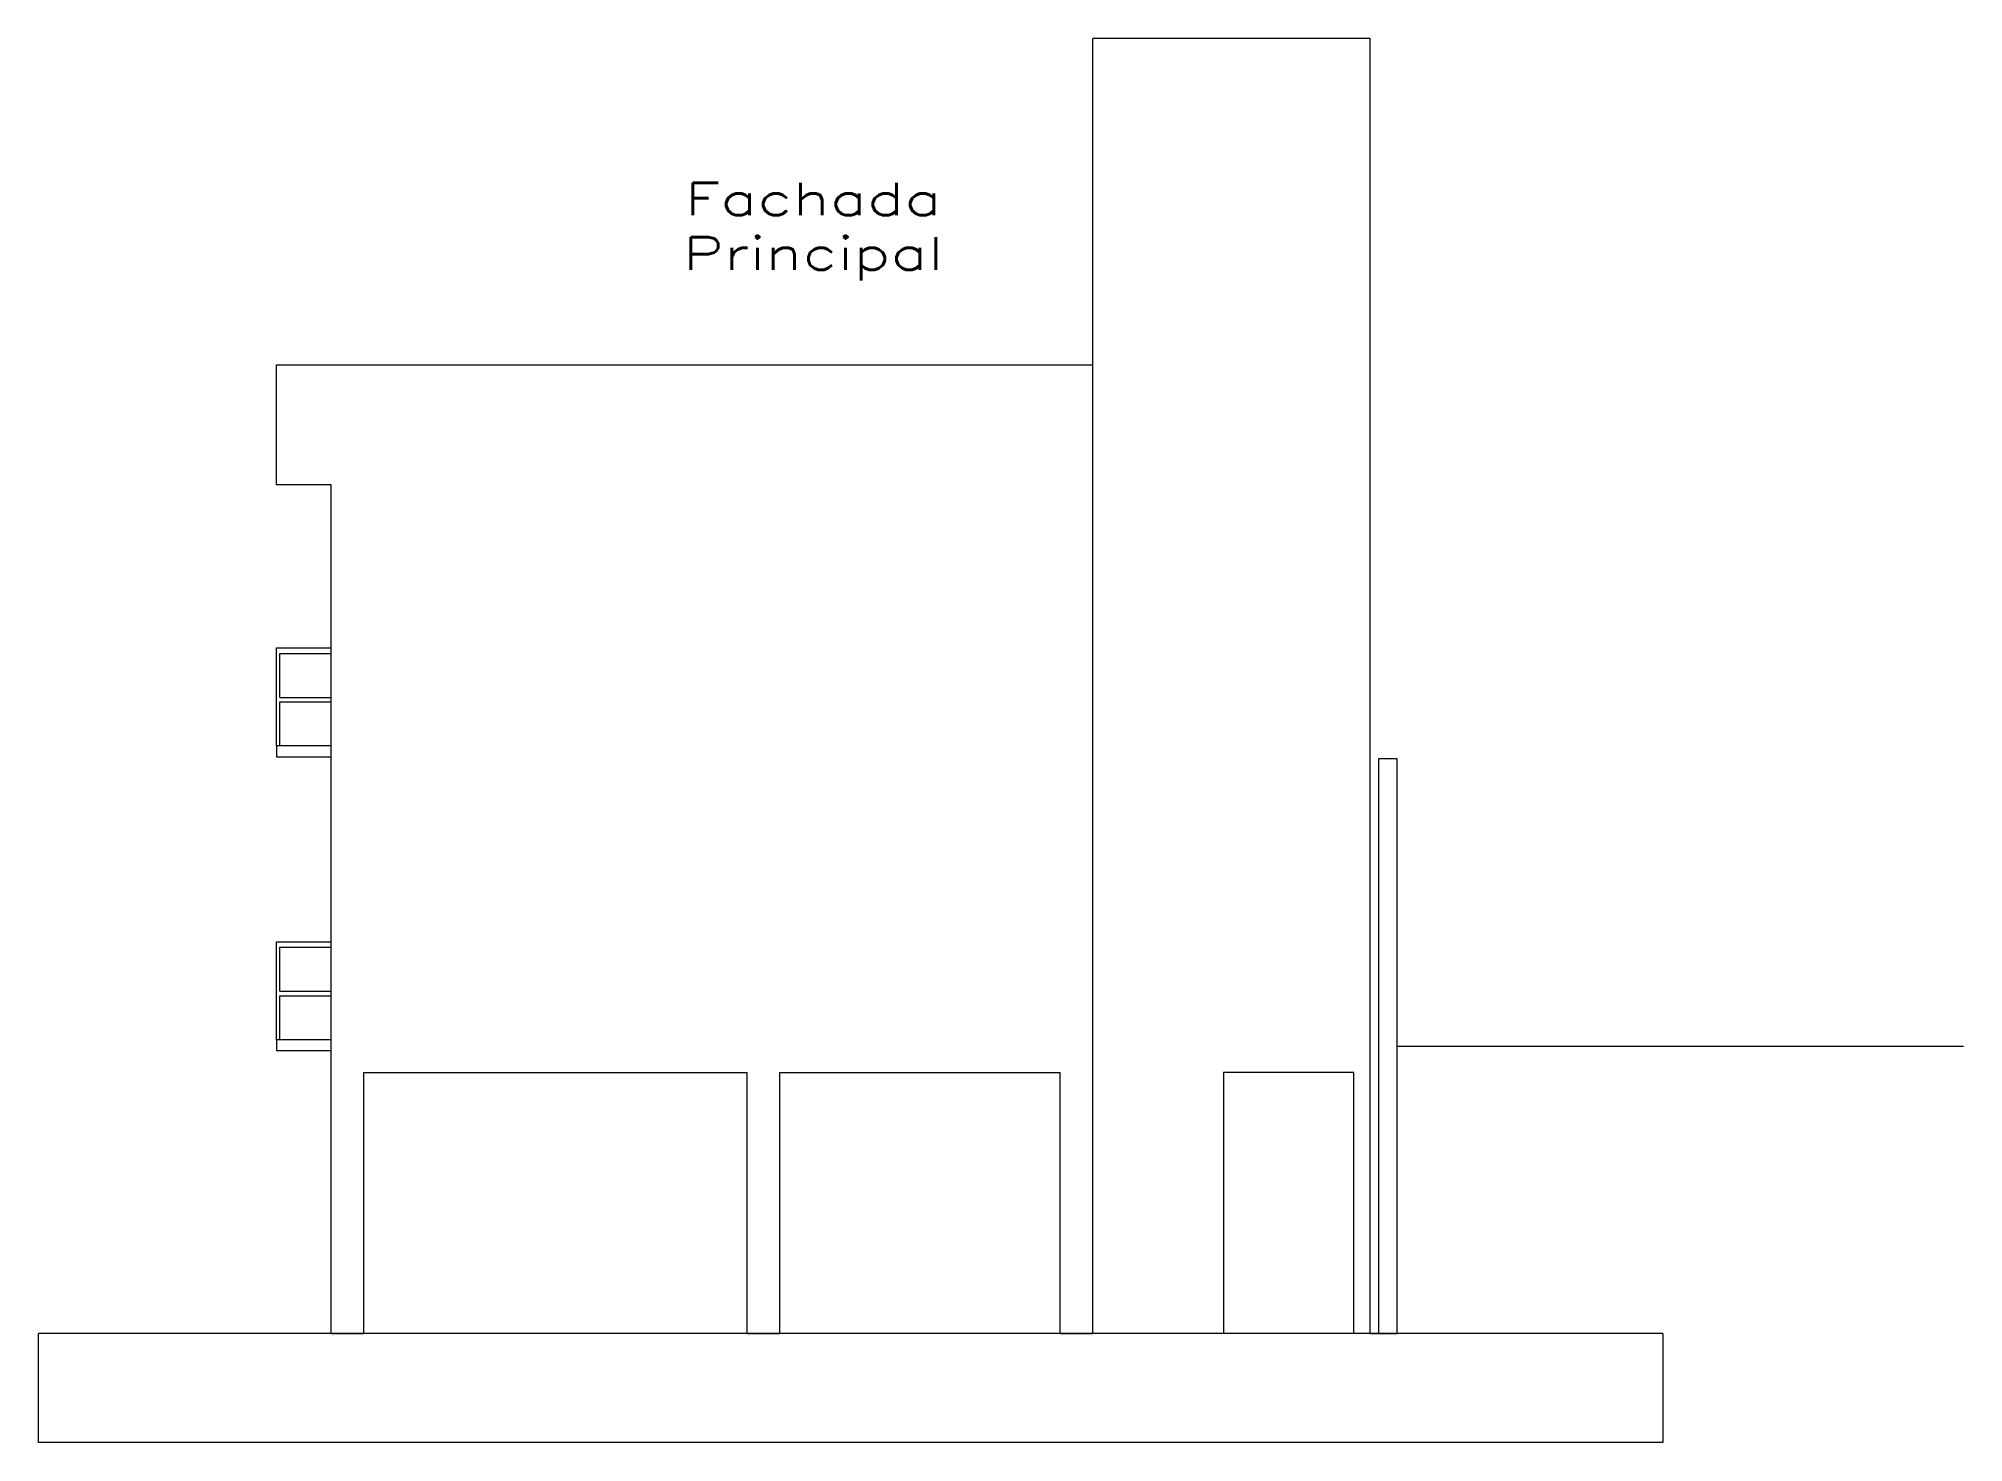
# Model space of a CAD drawing. Header units: millimetres. Extents: x 634 to 830, y -342 to -254.
# Drawn here: x 718.55 to 736.24, y -266.85 to -253.95 of the extents above; entities that cross this region are included whole.
import ezdxf

# ---------------------------------------------------------------- set-up
doc = ezdxf.new("R2010")
doc.units = ezdxf.units.MM
for name, color, linetype in [('Auxiliar', 1, 'Continuous'), ('Camada2', 1, 'Continuous'), ('PAREDE', 6, 'Continuous')]:
    doc.layers.add(name, color=color, linetype=linetype)
doc.styles.add('REGUA60', font='romansx2.shx', dxfattribs={"width": 1.4})

msp = doc.modelspace()

# ---------------------------------------------------------------- texts
at = {"layer": 'Camada2', "lineweight": 0, "insert": (725.671, -255.274), "char_height": 0.3, "attachment_point": 2, "style": 'REGUA60'}
msp.add_mtext('{\\C4;Fachada \\PPrincipal}', dxfattribs=at)

# ---------------------------------------------------------------- linework, layer by layer
at = {"layer": 'Auxiliar', "lineweight": 0}
for p, q in [((721.54, -263.449), (725.065, -263.449)), ((725.365, -263.449), (727.94, -263.449)), ((730.64, -263.449), (729.44, -263.449)), ((729.44, -263.449), (729.44, -265.849)), ((730.64, -265.849), (730.64, -263.449)), ((733.478, -265.849), (718.552, -265.849)), ((718.552, -266.849), (718.552, -265.849)), ((721.89, -265.849), (720.89, -265.849)), ((725.715, -265.849), (724.715, -265.849)), ((728.59, -265.849), (727.59, -265.849)), ((730.79, -265.849), (730.64, -265.849)), ((730.79, -265.849), (730.94, -265.849)), ((733.478, -265.849), (733.478, -266.849)), ((733.478, -266.849), (718.552, -266.849))]:
    msp.add_line(p, q, dxfattribs=at)
at = {"layer": 'Camada2', "lineweight": 0}
for p, q in [((728.24, -265.849), (728.24, -253.949)), ((730.79, -253.949), (728.24, -253.949)), ((730.79, -265.849), (730.79, -253.949)), ((720.74, -256.949), (728.24, -256.949)), ((720.74, -256.949), (720.74, -256.949)), ((720.74, -258.049), (720.74, -256.949)), ((721.24, -258.049), (720.74, -258.049)), ((721.24, -265.849), (721.24, -258.049)), ((721.24, -258.049), (721.24, -258.049)), ((721.24, -258.049), (721.24, -258.049)), ((721.24, -258.049), (721.24, -258.049)), ((721.24, -258.049), (721.24, -258.049)), ((720.74, -260.449), (720.74, -259.549)), ((720.74, -259.549), (721.24, -259.549)), ((720.77, -259.599), (721.24, -259.599)), ((720.77, -260.004), (720.77, -259.599)), ((720.77, -260.004), (721.24, -260.004)), ((720.77, -260.449), (720.77, -260.044)), ((720.77, -260.044), (721.24, -260.044)), ((721.24, -260.449), (720.74, -260.449)), ((720.74, -260.449), (720.74, -260.549)), ((720.74, -260.549), (721.24, -260.549)), ((720.74, -263.149), (720.74, -262.249)), ((720.74, -262.249), (721.24, -262.249)), ((720.77, -262.299), (721.24, -262.299)), ((720.77, -262.704), (720.77, -262.299)), ((720.77, -262.704), (721.24, -262.704)), ((720.77, -263.149), (720.77, -262.744)), ((720.77, -262.744), (721.24, -262.744)), ((721.24, -263.149), (720.74, -263.149)), ((720.74, -263.149), (720.74, -263.249)), ((720.74, -263.249), (721.24, -263.249)), ((721.54, -265.849), (721.54, -263.449)), ((725.065, -265.849), (725.065, -263.449)), ((725.365, -265.849), (725.365, -263.449)), ((727.94, -265.849), (727.94, -263.449)), ((721.24, -265.849), (721.54, -265.849)), ((725.065, -265.849), (725.365, -265.849)), ((727.94, -265.849), (728.24, -265.849))]:
    msp.add_line(p, q, dxfattribs=at)
at = {"layer": 'Defpoints', "lineweight": 0}
msp.add_line((731.037, -263.209), (736.241, -263.209), dxfattribs=at)
msp.add_lwpolyline([(730.865, -265.849), (731.037, -265.849), (731.037, -260.568), (730.865, -260.568)], close=True, dxfattribs=at)
at = {"layer": 'PAREDE', "color": 3, "lineweight": 0}
msp.add_line((721.24, -260.449), (721.24, -258.049), dxfattribs=at)
at = {"layer": 'PAREDE', "color": 5, "lineweight": 0}
msp.add_line((724.19, -263.449), (724.34, -263.449), dxfattribs=at)

msp.set_redraw_order([(e.dxf.handle, doc.entitydb.next_handle()) for e in msp.query("TEXT MTEXT ATTDEF DIMENSION ARC_DIMENSION")])  # texts and dimensions are drawn at this point

doc.saveas('drawing.dxf')
